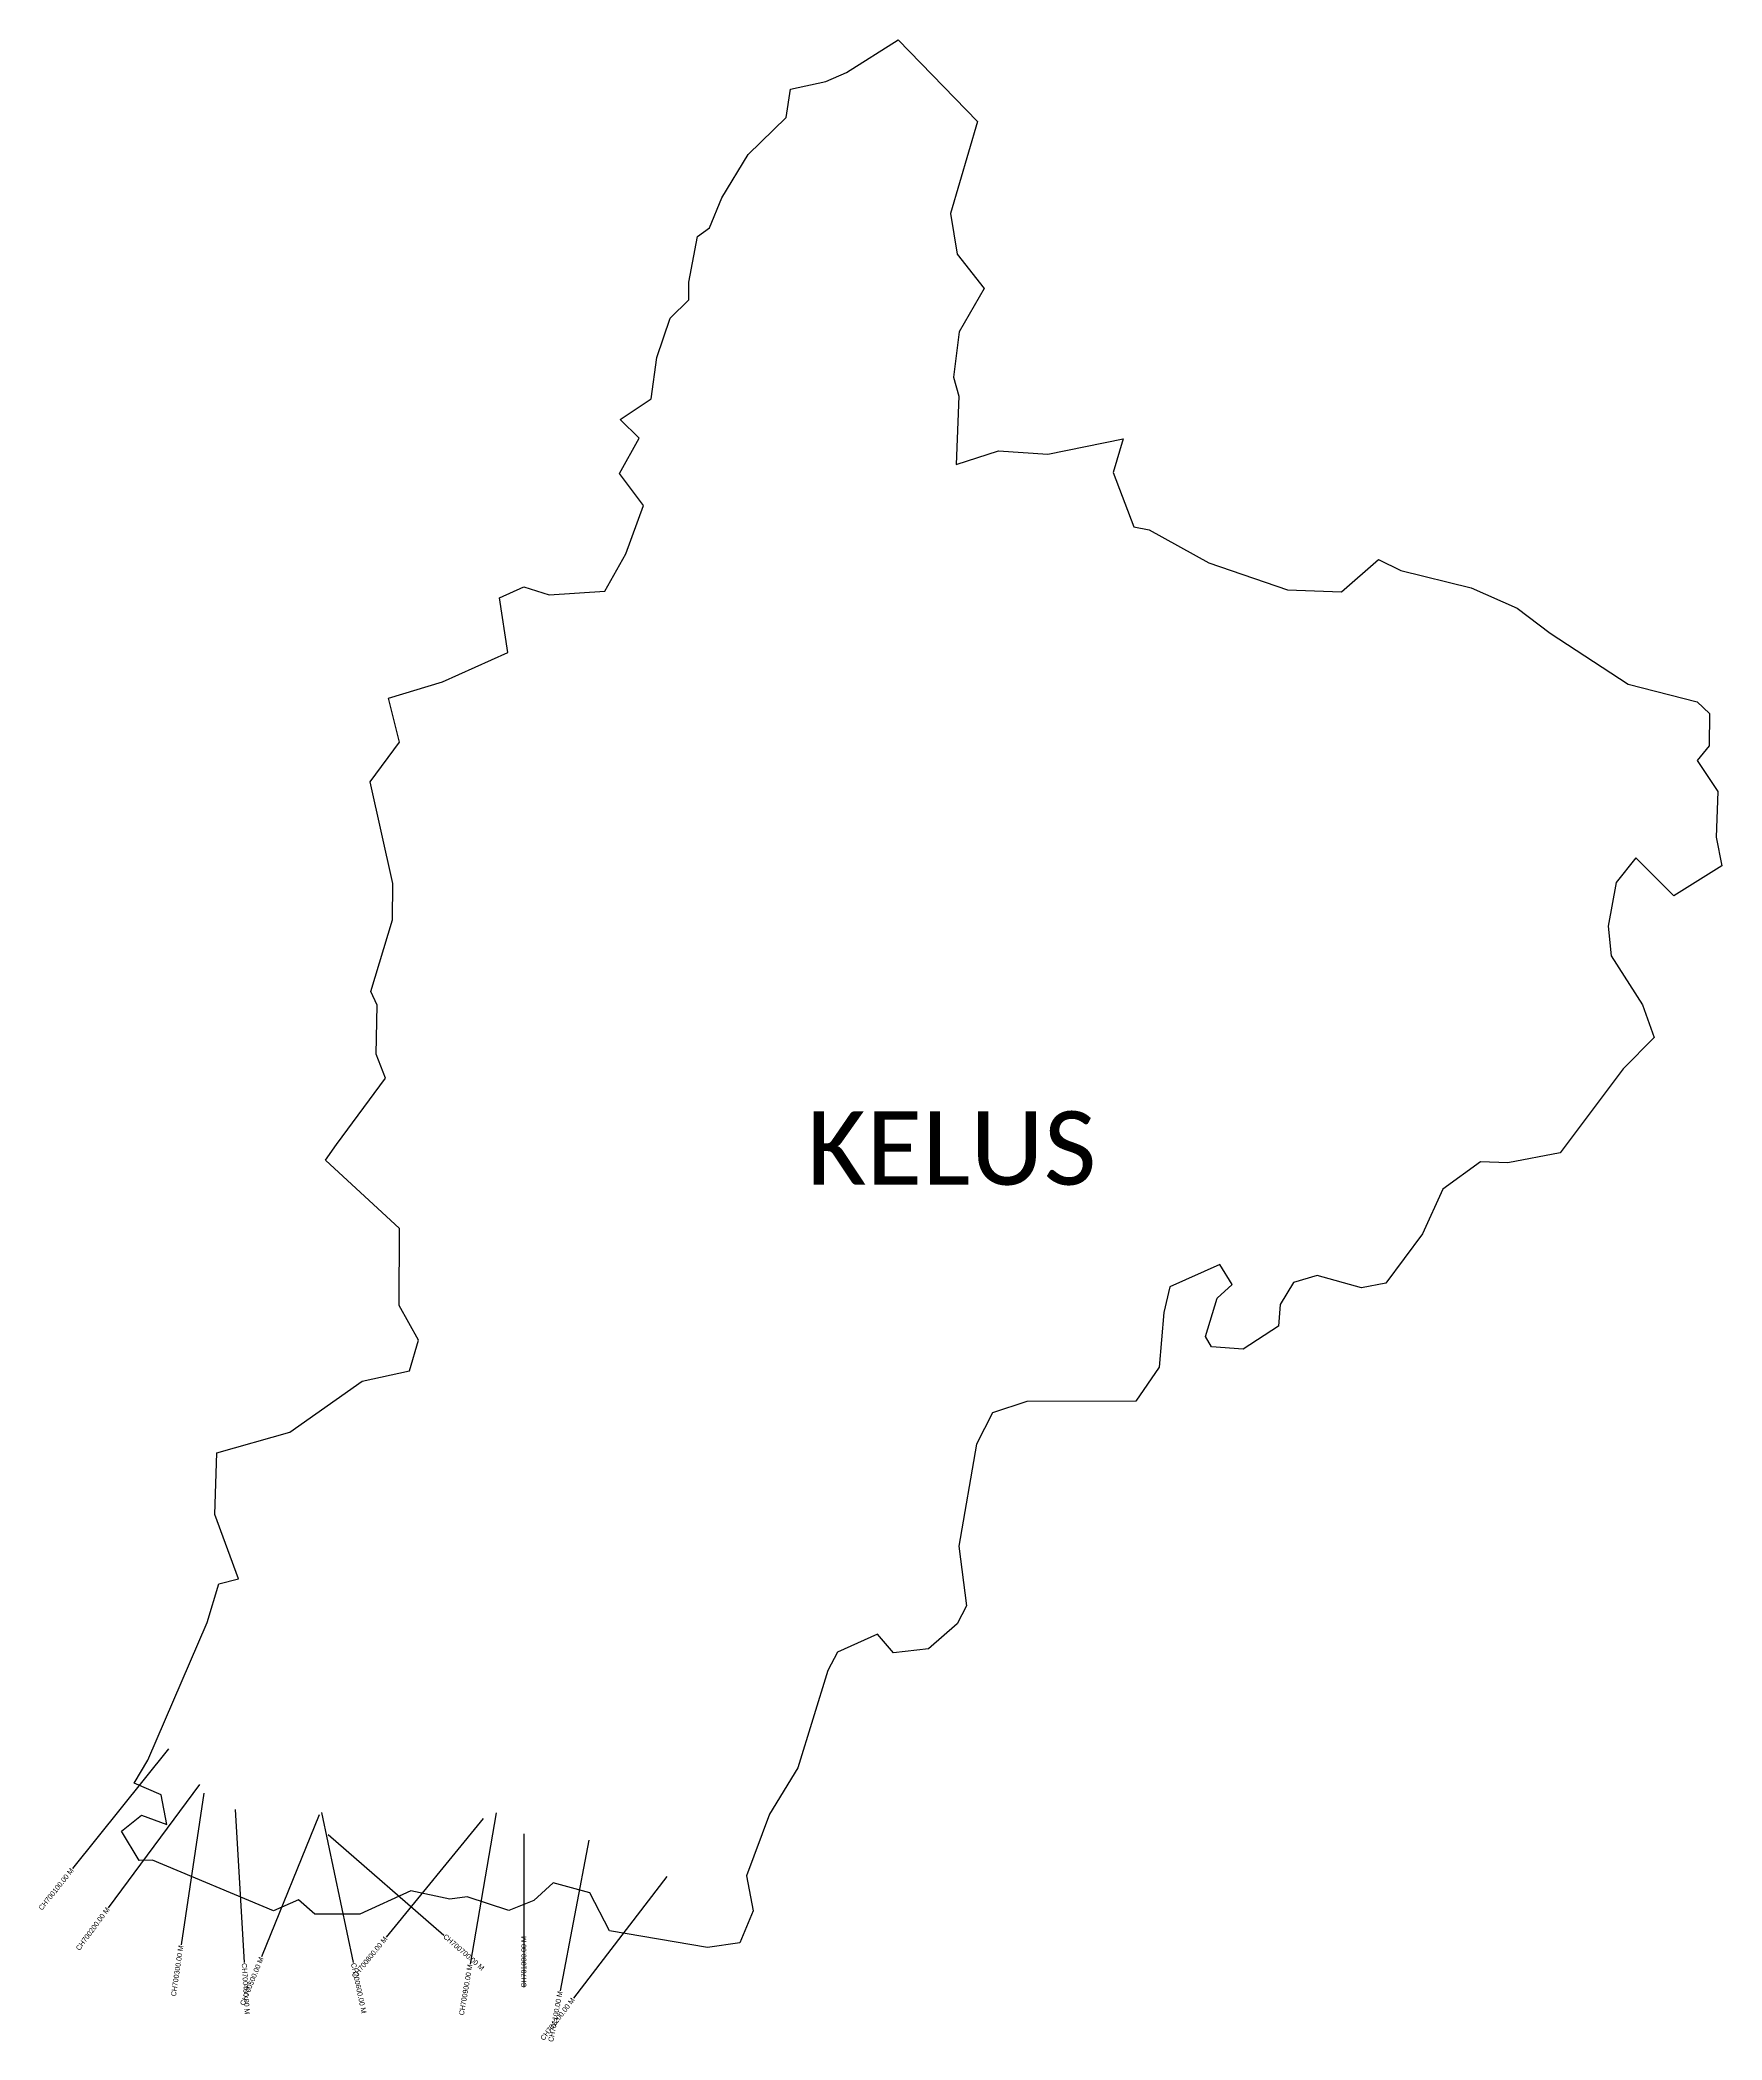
# Model space of a CAD drawing. Header units: metres. Extents: x 347678 to 350968, y 1759249 to 1763161.
import ezdxf
from ezdxf.enums import TextEntityAlignment as Align

# ---------------------------------------------------------------- set-up
doc = ezdxf.new("R2010")
doc.units = ezdxf.units.M
for name, color, linetype in [('CS', 134, 'Continuous'), ('CSMark', 6, 'Continuous'), ('village', 3, 'Continuous'), ('VILLAGE NAME', 250, 'Continuous')]:
    doc.layers.add(name, color=color, linetype=linetype)

msp = doc.modelspace()

# ---------------------------------------------------------------- linework, layer by layer
at = {"layer": 'CS'}
for p, q in [((347929, 1759818.7), (347741.4, 1759584.6)), ((347989.6, 1759749.4), (347811.4, 1759508.1)), ((347998.2, 1759732.3), (347953.7, 1759435.6)), ((348059.9, 1759700.4), (348077.3, 1759400.9)), ((348223.8, 1759690.1), (348111.3, 1759412)), ((348228.5, 1759694.6), (348290.7, 1759401.1)), ((348569.9, 1759693.8), (348519.1, 1759398.1)), ((348241.3, 1759651.2), (348468, 1759454.7)), ((348544.5, 1759683), (348354.8, 1759450.5)), ((348624.1, 1759652.9), (348624.1, 1759352.9)), ((348751.2, 1759640.6), (348695.5, 1759345.8)), ((348904.1, 1759569.1), (348721.3, 1759331.1))]:
    msp.add_line(p, q, dxfattribs=at)
at = {"layer": 'village', "color": 3, "true_color": 0x00ff00}
msp.add_polyline3d([(350967.9, 1761546.1, 0), (350874, 1761487.1, 0), (350799.4, 1761562, 0), (350761.1, 1761513.7, 0), (350745.3, 1761428, 0), (350751.3, 1761370, 0), (350812.7, 1761274.2, 0), (350835.1, 1761210.4, 0), (350774.4, 1761148.9, 0), (350651.6, 1760985, 0), (350549.2, 1760965, 0), (350495.5, 1760967, 0), (350422, 1760913.8, 0), (350381.8, 1760826.2, 0), (350310.6, 1760729.8, 0), (350262.8, 1760720.8, 0), (350175.8, 1760745, 0), (350129.9, 1760731, 0), (350103.4, 1760687.8, 0), (350100.1, 1760645.7, 0), (350031.6, 1760600.9, 0), (349969.1, 1760605.2, 0), (349957.5, 1760625.2, 0), (349980.5, 1760700.3, 0), (350010.1, 1760726.9, 0), (349985.7, 1760766, 0), (349888, 1760722.3, 0), (349876.1, 1760672.5, 0), (349867.2, 1760565.3, 0), (349821.1, 1760499.1, 0), (349607.9, 1760498.3, 0), (349541.1, 1760476.1, 0), (349509.8, 1760414.8, 0), (349475.3, 1760215.4, 0), (349490.2, 1760098.9, 0), (349472.1, 1760063.4, 0), (349415.9, 1760014.3, 0), (349347.4, 1760006.5, 0), (349315.8, 1760043.3, 0), (349237.5, 1760007.9, 0), (349219.2, 1759972.2, 0), (349160.3, 1759781.7, 0), (349104.5, 1759691.1, 0), (349059.7, 1759570.5, 0), (349073, 1759502.1, 0), (349046.7, 1759439.3, 0), (348983.8, 1759430.5, 0), (348791.8, 1759462.7, 0), (348753.6, 1759537.1, 0), (348681.6, 1759557.2, 0), (348644.1, 1759522.3, 0), (348595.1, 1759502.7, 0), (348513.1, 1759529.4, 0), (348479.3, 1759524.9, 0), (348403.5, 1759541.1, 0), (348303.2, 1759495.3, 0), (348215.1, 1759495.3, 0), (348183.6, 1759523.6, 0), (348134.4, 1759502.2, 0), (347898, 1759601.1, 0), (347871.7, 1759600.3, 0), (347837, 1759657.9, 0), (347876.3, 1759689.2, 0), (347925.8, 1759670.7, 0), (347914.9, 1759729, 0), (347861.7, 1759752.1, 0), (347888.7, 1759797, 0), (348004.6, 1760066, 0), (348027.4, 1760142, 0), (348065.9, 1760151.8, 0), (348019.5, 1760277.4, 0), (348023.8, 1760397.6, 0), (348166.2, 1760438.5, 0), (348308.3, 1760537.9, 0), (348400.5, 1760558.2, 0), (348418.5, 1760618.3, 0), (348380.3, 1760686.1, 0), (348381.1, 1760836.6, 0), (348236.2, 1760970.4, 0), (348257.6, 1761001.2, 0), (348353.6, 1761130.7, 0), (348335.1, 1761177.5, 0), (348337.2, 1761273.5, 0), (348324.8, 1761300.3, 0), (348367.6, 1761440.2, 0), (348367.8, 1761511.4, 0), (348323.8, 1761710.6, 0), (348381.2, 1761787.6, 0), (348359.3, 1761874, 0), (348465, 1761905.8, 0), (348593.1, 1761963, 0), (348576.6, 1762070.5, 0), (348624.1, 1762091.9, 0), (348673.6, 1762076.2, 0), (348782.4, 1762083, 0), (348823.7, 1762156.1, 0), (348858.5, 1762250.9, 0), (348811.3, 1762313.4, 0), (348849.8, 1762382.5, 0), (348812.5, 1762419.3, 0), (348873.3, 1762459.2, 0), (348884.4, 1762540.3, 0), (348910.8, 1762617.4, 0), (348946.7, 1762653.2, 0), (348946.9, 1762687.6, 0), (348964.2, 1762776.8, 0), (348987.7, 1762793.6, 0), (349011.7, 1762852.4, 0), (349063.3, 1762937.5, 0), (349137.6, 1763010, 0), (349146.1, 1763065.3, 0), (349214.9, 1763080.3, 0), (349255.6, 1763097.8, 0), (349356.4, 1763161.3, 0), (349511.7, 1763002.2, 0), (349458.6, 1762821.9, 0), (349471.6, 1762742.6, 0), (349524.4, 1762675.1, 0), (349475.6, 1762590.8, 0), (349464.6, 1762501.6, 0), (349475.2, 1762464.4, 0), (349469.6, 1762330.7, 0), (349552.9, 1762357.7, 0), (349648.9, 1762351.3, 0), (349796.5, 1762381.4, 0), (349777.1, 1762315.3, 0), (349817.5, 1762209.2, 0), (349847.4, 1762203.5, 0), (349964.4, 1762138.4, 0), (350117.9, 1762085.9, 0), (350223.7, 1762081.8, 0), (350296.3, 1762144.9, 0), (350339.7, 1762123.9, 0), (350477.2, 1762089.6, 0), (350567.3, 1762049.8, 0), (350632, 1762001.1, 0), (350784.6, 1761901.6, 0), (350919.2, 1761867.1, 0), (350943.2, 1761844, 0), (350942.9, 1761780.9, 0), (350919.4, 1761751.8, 0), (350959.5, 1761691.5, 0), (350956.6, 1761602.4, 0)], close=True, dxfattribs=at)

# ---------------------------------------------------------------- texts
at = {"layer": 'CSMark'}
for s, rotation, p in [('CH700100.00 M', 51.3029, (347740.8, 1759583.8)), ('CH700200.00 M', 53.5431, (347810.8, 1759507.3)), ('CH700300.00 M', 81.4747, (347953.6, 1759434.6)), ('CH700800.00 M', 50.7872, (348354.2, 1759449.8)), ('CH700500.00 M', 67.9706, (348110.9, 1759411)), ('CH700900.00 M', 80.2528, (348519, 1759397.1)), ('CH701100.00 M', 79.2971, (348695.3, 1759344.8)), ('CH701200.00 M', 52.4802, (348720.7, 1759330.3))]:
    msp.add_text(s, height=10, rotation=rotation, dxfattribs=at).set_placement(p, align=Align.MIDDLE_RIGHT)
for s, rotation, p in [('CH700700.00 M', 319.071, (348468.8, 1759454)), ('CH701000.00 M', 90, (348624.1, 1759351.9)), ('CH700400.00 M', 273.3374, (348077.4, 1759399.9)), ('CH700600.00 M', 281.9717, (348290.9, 1759400.1))]:
    msp.add_text(s, height=10, rotation=rotation, dxfattribs=at).set_placement(p, align=Align.MIDDLE_LEFT)
at = {"layer": 'VILLAGE NAME', "insert": (349177.7, 1761066.1), "char_height": 143.7, "attachment_point": 1, "rotation": 359.9793}
msp.add_mtext_dynamic_manual_height_columns('{\\fCalibri|b0|i0|c0|p34;KELUS}', width=1418, gutter_width=718.5, heights=[0], dxfattribs=at)

doc.saveas('drawing.dxf')
